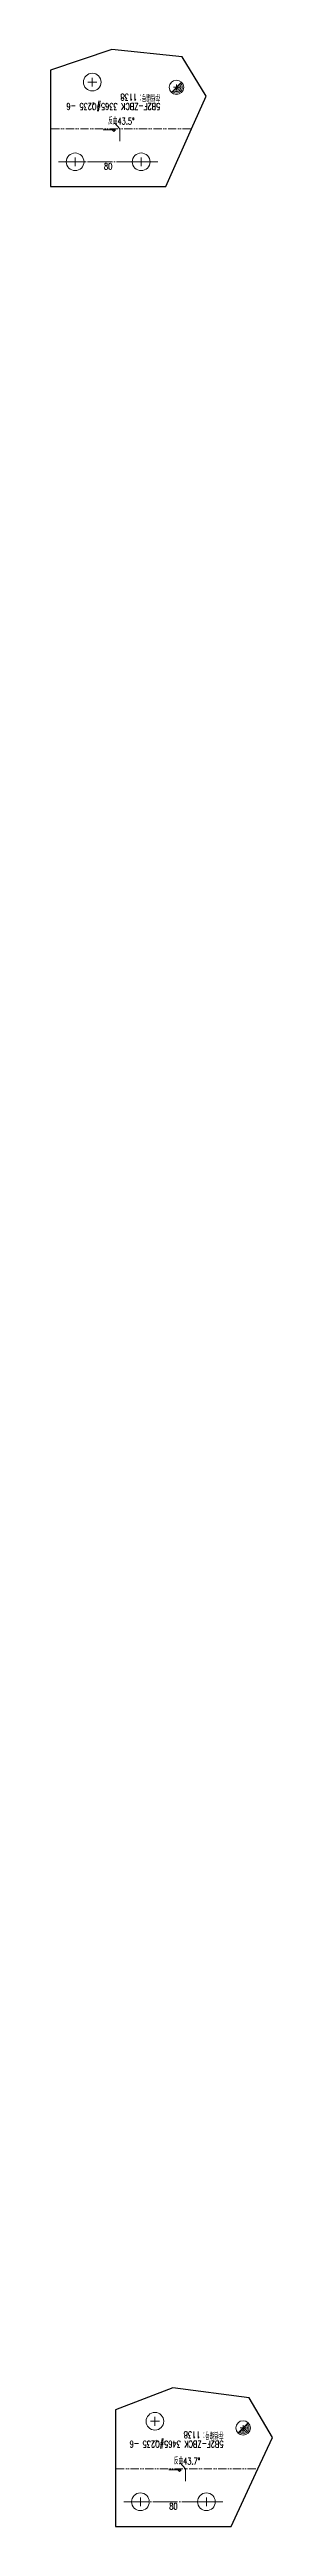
# Model space of a CAD drawing. Header units: millimetres. Extents: x -164 to 144402, y -33030 to 11430.
# Drawn here: x 10000 to 10269, y -32731 to -29721 of the extents above; entities that cross this region are included whole.
import ezdxf
from ezdxf.enums import TextEntityAlignment as Align

# ---------------------------------------------------------------- set-up
doc = ezdxf.new("R2010")
doc.units = ezdxf.units.MM
doc.header["$LTSCALE"] = 20
doc.linetypes.add('DASHDOT2X', pattern=[1.75, 1.5, -0.125, 0, -0.125])
doc.linetypes.add('DIVIDE', pattern=[0.875, 0.5, -0.125, 0, -0.125, 0, -0.125])
for name, color, linetype, lineweight in [('1', 7, 'Continuous', 25), ('11', 3, 'Continuous', 13), ('12', 7, 'Continuous', 13), ('5', 1, 'Continuous', 13), ('7', 2, 'DASHDOT2X', 13), ('8', 3, 'DIVIDE', 13)]:
    doc.layers.add(name, color=color, linetype=linetype, lineweight=lineweight)
doc.styles.get("Standard").update_dxf_attribs({"font": 'simplex', "width": 0.7, "bigfont": 'gbhzfs.shx'})

msp = doc.modelspace()

# ---------------------------------------------------------------- texts
at = {"layer": '11', "width": 0.7}
for p in [(10070, -29858.585), (10149.074, -32702.558)]:
    msp.add_text('80', height=8, dxfattribs=at).set_placement(p, align=Align.TOP_CENTER)
at = {"layer": '12', "width": 0.7}
for s, p in [('5B2F-ZBCK 3365#Q235 -6 ', (10133.193, -29783.402)), ('存档编号：1138 ', (10133.193, -29772.202)), ('5B2F-ZBCK 3465#Q235 -6 ', (10209.773, -32624.551)), ('存档编号：1138 ', (10209.773, -32613.351))]:
    msp.add_text(s, height=8, rotation=180, dxfattribs=at).set_placement(p, align=Align.BOTTOM_LEFT)
for s, p in [('反曲43.5°', (10086.018, -29814.085)), ('反曲43.7°', (10165.554, -32658.058))]:
    msp.add_text(s, height=8, dxfattribs=at).set_placement(p, align=Align.BOTTOM_CENTER)

# ---------------------------------------------------------------- blocks, each defined once
blk = doc.blocks.new('M20')
for p, q in [((-0.5, 0), (0.5, 0)), ((0, -0.5), (0, 0.5))]:
    blk.add_line(p, q)
blk.add_circle((0, 0), 1)
blk = doc.blocks.new('M16')
for p, q in [((-0.71, -0.71), (0.71, 0.71)), ((-0.4, 0), (0.4, 0)), ((0, 0.4), (0, -0.4))]:
    blk.add_line(p, q)
blk.add_circle((0, 0), 1)
for radius in [0.8, 0.6, 0.4, 0.2]:
    blk.add_arc((0, 0), radius, 225, 45)

# ---------------------------------------------------------------- linework, layer by layer
at = {"layer": '1'}
for p, q in [((10074.358, -29720.618), (10000, -29745.734)), ((10159.515, -29729.591), (10074.358, -29720.618)), ((10188.708, -29777.38), (10159.515, -29729.591)), ((10000, -29745.734), (10000, -29887.085)), ((10171.079, -29817.085), (10188.708, -29777.38)), ((10140, -29887.085), (10171.079, -29817.085)), ((10000, -29887.085), (10140, -29887.085)), ((10148.54, -32562.627), (10079.074, -32589.487)), ((10240.867, -32574.53), (10148.54, -32562.627)), ((10079.074, -32589.487), (10079.074, -32731.058)), ((10269.276, -32622.789), (10240.867, -32574.53)), ((10251.531, -32661.058), (10269.276, -32622.789)), ((10219.074, -32731.058), (10251.531, -32661.058)), ((10079.074, -32731.058), (10219.074, -32731.058))]:
    msp.add_line(p, q, dxfattribs=at)
at = {"layer": '12'}
for p, q in [((10064.018, -29818.085), (10079.018, -29818.085)), ((10077.018, -29820.085), (10075.018, -29818.085)), ((10079.018, -29818.085), (10077.018, -29820.085)), ((10084.018, -29817.085), (10077.865, -29809.829)), ((10084.018, -29817.085), (10084.018, -29832.085)), ((10143.554, -32662.058), (10158.554, -32662.058)), ((10156.554, -32664.058), (10154.554, -32662.058)), ((10158.554, -32662.058), (10156.554, -32664.058)), ((10163.554, -32661.058), (10157.377, -32653.829)), ((10163.554, -32661.058), (10163.554, -32676.058))]:
    msp.add_line(p, q, dxfattribs=at)
at = {"layer": '7'}
for p, q in [((10010, -29857.085), (10130, -29857.085)), ((10089.074, -32701.058), (10209.074, -32701.058))]:
    msp.add_line(p, q, dxfattribs=at)
at = {"layer": '8'}
for p, q in [((10000.956, -29817.085), (10171.079, -29817.085)), ((10079.576, -32661.058), (10251.531, -32661.058))]:
    msp.add_line(p, q, dxfattribs=at)

# ---------------------------------------------------------------- block references
at = {"layer": '5'}
for name, p, xscale, yscale, zscale in [('M20', (10050.799, -29760.241), 10.75, 10.75, 10.75), ('M16', (10152.777, -29766.518), 8.75, 8.75, 8.75), ('M20', (10030, -29857.085), 10.75, 10.75, 10.75), ('M20', (10110, -29857.085), 10.75, 10.75, 10.75), ('M20', (10126.714, -32603.231), 10.75, 10.75, 10.75), ('M16', (10233.527, -32611.342), 8.75, 8.75, 8.75), ('M20', (10109.074, -32701.058), 10.75, 10.75, 10.75), ('M20', (10189.074, -32701.058), 10.75, 10.75, 10.75)]:
    msp.add_blockref(name, p, dxfattribs=dict(at, xscale=xscale, yscale=yscale, zscale=zscale))

msp.set_redraw_order([(e.dxf.handle, doc.entitydb.next_handle()) for e in msp.query("TEXT MTEXT ATTDEF DIMENSION ARC_DIMENSION")])  # texts and dimensions are drawn at this point

doc.saveas('drawing.dxf')
